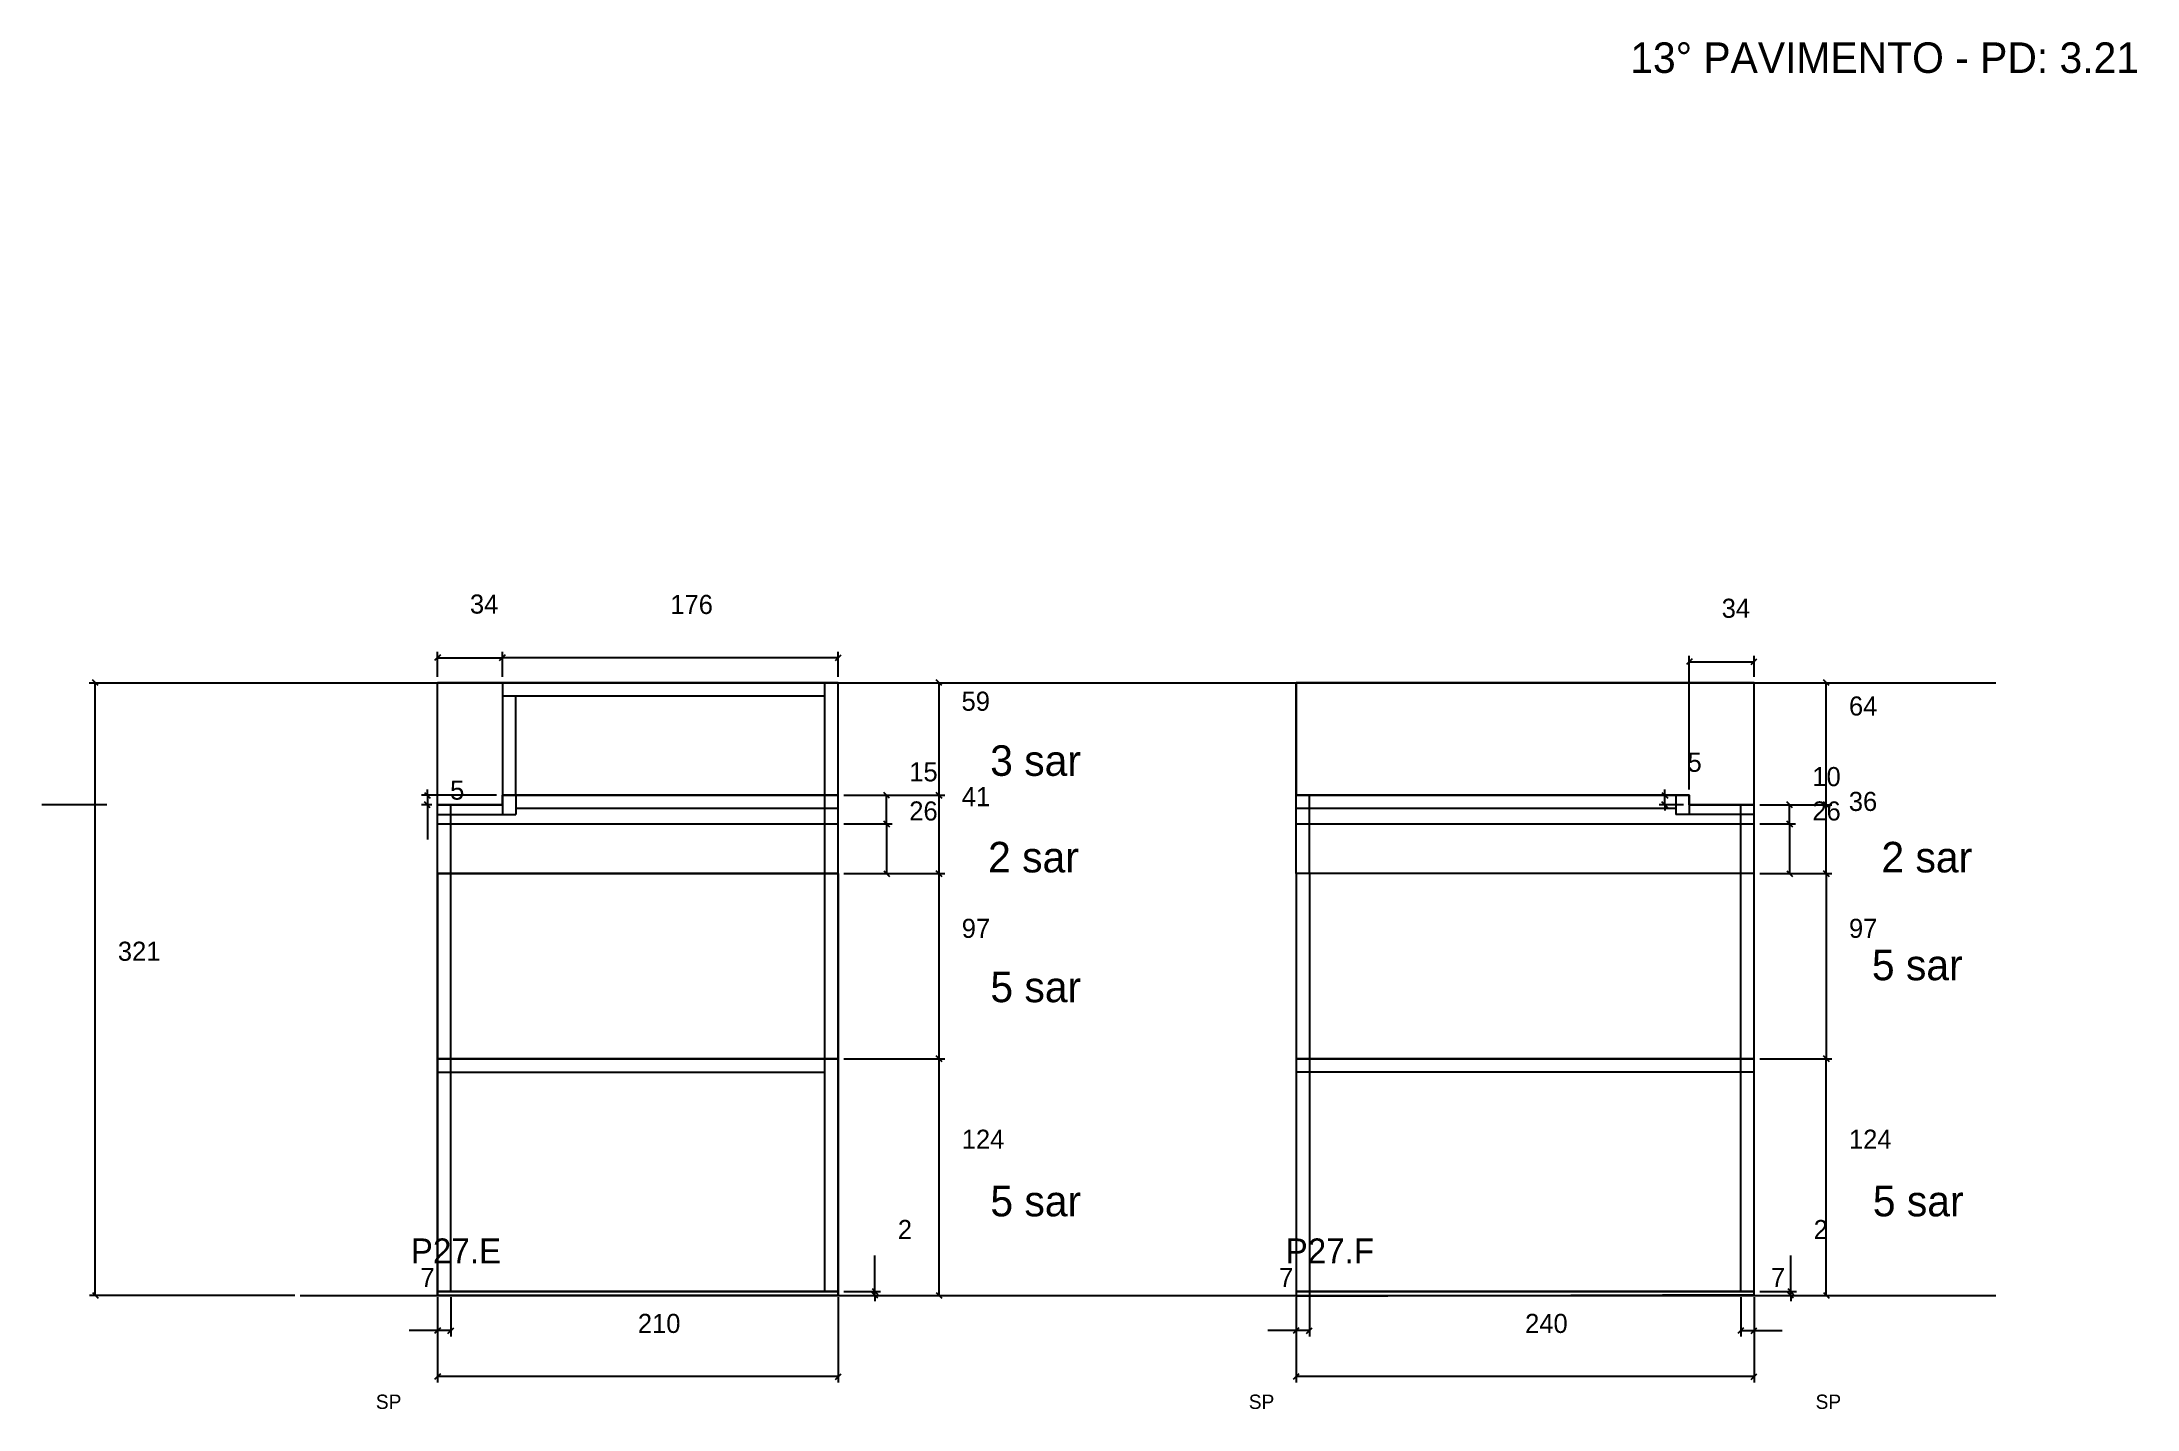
# Model space of a CAD drawing. Header units: metres. Extents: x 4937 to 9017, y 4087 to 4819.
# Drawn here: x 7919 to 9017, y 4088 to 4805 of the extents above; entities that cross this region are included whole.
import ezdxf

# ---------------------------------------------------------------- set-up
doc = ezdxf.new("R2010")
doc.units = ezdxf.units.M

msp = doc.modelspace()

# ---------------------------------------------------------------- texts
at = {"layer": 'COTA', "color": 240}
for s, p in [('34', (8143.2, 4505)), ('176', (8248.2, 4504.8)), ('59', (8400.8, 4454.1)), ('64', (8865.8, 4451.6)), ('97', (8400.9, 4335.1)), ('97', (8865.8, 4335.1)), ('124', (8400.9, 4224.6)), ('124', (8865.8, 4224.6)), ('2', (8367.4, 4177.3)), ('2', (8847.3, 4177.3)), ('7', (8117.3, 4152.2)), ('7', (8567.2, 4152.2)), ('7', (8824.9, 4152.2)), ('210', (8231.2, 4128.1)), ('240', (8696.1, 4128.1))]:
    msp.add_text(s, height=10, dxfattribs=at).set_placement(p)
at = {"layer": 'NIVEL 2° PAV.', "color": 240}
msp.add_text('321', height=10, dxfattribs=at).set_placement((7958.7, 4323.1))
at = {"layer": 'NOMENCLATURA', "color": 2}
msp.add_text('13° PAVIMENTO - PD: 3.21', height=16, dxfattribs=at).set_placement((8751.2, 4788.3))
at = {"layer": 'NOMENCLATURA', "color": 7}
for s, p in [('3 sar', (8415.8, 4420)), ('2 sar', (8414.7, 4369.4)), ('2 sar', (8882.8, 4369.4)), ('5 sar', (8877.8, 4312.9)), ('5 sar', (8415.9, 4301.4)), ('5 sar', (8415.9, 4189.2)), ('5 sar', (8878.3, 4189.2))]:
    msp.add_text(s, height=16, dxfattribs=at).set_placement(p)
at = {"layer": 'Painéis', "color": 240}
for s, p in [('34', (8799.1, 4502.8)), ('15', (8373.4, 4417.1)), ('5', (8781.2, 4422.1)), ('10', (8846.6, 4414.6)), ('5', (8132.8, 4407.5)), ('41', (8400.9, 4404.1)), ('26', (8373.4, 4396.6)), ('26', (8846.6, 4396.6)), ('36', (8865.7, 4401.6))]:
    msp.add_text(s, height=10, dxfattribs=at).set_placement(p)
at = {"layer": 'texto'}
for p in [(8093.9, 4088.3), (8551.3, 4088.3), (8848.3, 4088.3)]:
    msp.add_text('SP', height=7.5, dxfattribs=at).set_placement(p)
at = {"layer": 'Texto Seção', "color": 7}
for s, p in [('P27.E', (8112.2, 4164.6)), ('P27.F', (8570.6, 4164.6))]:
    msp.add_text(s, height=13, dxfattribs=at).set_placement(p)

# ---------------------------------------------------------------- linework, layer by layer
at = {"layer": 'COTA'}
for p, q in [((8127.7, 4483.4), (8124.7, 4480.4)), ((8158.7, 4480.4), (8161.7, 4483.4)), ((8161.7, 4483.4), (8158.7, 4480.4)), ((8334.7, 4480.4), (8337.7, 4483.4)), ((8390.5, 4467.3), (8387.5, 4470.3)), ((8855.4, 4467.3), (8852.4, 4470.3)), ((8387.5, 4411.3), (8390.5, 4408.3)), ((8852.4, 4406.3), (8855.4, 4403.3)), ((8390.5, 4367.3), (8387.5, 4370.3)), ((8855.4, 4367.3), (8852.4, 4370.3)), ((8390.5, 4270.3), (8387.5, 4273.3)), ((8387.5, 4273.3), (8390.5, 4270.3)), ((8855.4, 4270.3), (8852.4, 4273.3)), ((8852.4, 4273.3), (8855.4, 4270.3)), ((8353.9, 4151.3), (8356.9, 4148.3)), ((8833.8, 4151.3), (8836.8, 4148.3)), ((8356.9, 4146.3), (8353.9, 4149.3)), ((8387.5, 4149.3), (8390.5, 4146.3)), ((8836.8, 4146.3), (8833.8, 4149.3)), ((8852.4, 4149.3), (8855.4, 4146.3)), ((8127.7, 4130.8), (8124.7, 4127.8)), ((8131.7, 4127.8), (8134.7, 4130.8)), ((8577.6, 4130.8), (8574.6, 4127.8)), ((8581.6, 4127.8), (8584.6, 4130.8)), ((8810.6, 4130.8), (8807.6, 4127.8)), ((8814.6, 4127.8), (8817.6, 4130.8)), ((8127.7, 4106.7), (8124.7, 4103.7)), ((8334.7, 4103.7), (8337.7, 4106.7)), ((8577.6, 4106.7), (8574.6, 4103.7)), ((8814.6, 4103.7), (8817.6, 4106.7))]:
    msp.add_line(p, q, dxfattribs=at)
at = {"layer": 'COTA', "color": 4}
for p, q in [((8126.2, 4471.8), (8126.2, 4484.9)), ((8126.2, 4481.9), (8160.2, 4481.9)), ((8160.2, 4471.8), (8160.2, 4484.9)), ((8160.2, 4471.8), (8160.2, 4484.9)), ((8336.2, 4481.9), (8160.2, 4481.9)), ((8336.2, 4471.8), (8336.2, 4484.9)), ((8339.2, 4468.8), (8392, 4468.8)), ((8389, 4409.8), (8389, 4468.8)), ((8819.1, 4468.8), (8856.9, 4468.8)), ((8853.9, 4404.8), (8853.9, 4468.8)), ((8339.2, 4409.8), (8392, 4409.8)), ((8819.1, 4404.8), (8856.9, 4404.8)), ((8339.2, 4368.8), (8392, 4368.8)), ((8389, 4271.8), (8389, 4368.8)), ((8819.1, 4368.8), (8856.9, 4368.8)), ((8853.9, 4368.8), (8853.9, 4271.8)), ((8339.2, 4271.8), (8392, 4271.8)), ((8339.2, 4271.8), (8392, 4271.8)), ((8389, 4147.8), (8389, 4271.8)), ((8819.1, 4271.8), (8856.9, 4271.8)), ((8819.1, 4271.8), (8856.9, 4271.8)), ((8853.9, 4147.8), (8853.9, 4271.8)), ((8355.4, 4149.8), (8355.4, 4168.6)), ((8835.3, 4149.8), (8835.3, 4168.6)), ((8126.2, 4146.8), (8126.2, 4102.2)), ((8126.2, 4144.8), (8126.2, 4126.3)), ((8133.2, 4146.8), (8133.2, 4126.3)), ((8336.2, 4146.8), (8336.2, 4102.2)), ((8339.2, 4149.8), (8358.4, 4149.8)), ((8339.2, 4147.8), (8358.4, 4147.8)), ((8339.2, 4147.8), (8392, 4147.8)), ((8355.4, 4147.8), (8355.4, 4149.8)), ((8355.4, 4147.8), (8355.4, 4144.8)), ((8576.1, 4146.8), (8576.1, 4102.2)), ((8576.1, 4144.8), (8576.1, 4126.3)), ((8583.1, 4146.8), (8583.1, 4126.3)), ((8809.1, 4146.8), (8809.1, 4126.3)), ((8816.1, 4146.8), (8816.1, 4102.2)), ((8816.1, 4144.8), (8816.1, 4126.3)), ((8819.1, 4149.8), (8838.3, 4149.8)), ((8819.1, 4147.8), (8838.3, 4147.8)), ((8819.1, 4147.8), (8856.9, 4147.8)), ((8835.3, 4147.8), (8835.3, 4149.8)), ((8835.3, 4147.8), (8835.3, 4144.8)), ((8126.2, 4129.3), (8111.4, 4129.3)), ((8133.2, 4129.3), (8126.2, 4129.3)), ((8576.1, 4129.3), (8561.3, 4129.3)), ((8583.1, 4129.3), (8576.1, 4129.3)), ((8809.1, 4129.3), (8816.1, 4129.3)), ((8816.1, 4129.3), (8830.8, 4129.3)), ((8336.2, 4105.2), (8126.2, 4105.2)), ((8816.1, 4105.2), (8576.1, 4105.2))]:
    msp.add_line(p, q, dxfattribs=at)
at = {"layer": 'COTA', "color": 241}
for p, q in [((8126.2, 4404.8), (8126.2, 4468.8)), ((8160.2, 4468.8), (8126.2, 4468.8)), ((8576.1, 4409.8), (8576.1, 4468.8)), ((8816.1, 4468.8), (8576.1, 4468.8)), ((8816.1, 4404.8), (8816.1, 4468.8))]:
    msp.add_line(p, q, dxfattribs=at)
for points in [[(8160.2, 4404.8), (8126.2, 4404.8), (8126.2, 4468.8), (8160.2, 4468.8), (8160.2, 4404.8)], [(8576.1, 4409.8), (8782.1, 4409.8), (8782.1, 4404.8), (8816.1, 4404.8), (8816.1, 4468.8), (8576.1, 4468.8), (8576.1, 4409.8)]]:
    msp.add_lwpolyline(points, dxfattribs=at)
at = {"layer": 'Hachura', "color": 251}
for points in [[(8336.2, 4468.8), (8160.2, 4468.8), (8160.2, 4409.8), (8336.2, 4409.8), (8336.2, 4468.8)], [(8336.2, 4271.8), (8126.2, 4271.8), (8126.2, 4147.8), (8336.2, 4147.8), (8336.2, 4271.8), (8126.2, 4271.8), (8336.2, 4271.8), (8336.2, 4368.8), (8126.2, 4368.8), (8126.2, 4271.8)], [(8816.1, 4368.8), (8576.1, 4368.8), (8576.1, 4147.3), (8816.1, 4148.3), (8816.1, 4368.8)]]:
    msp.add_lwpolyline(points, dxfattribs=at)
at = {"layer": 'NIVEL 2° PAV.', "color": 4}
for p, q in [((7943.7, 4468.8), (7949.9, 4468.8)), ((7946.9, 4147.8), (7946.9, 4468.8)), ((8051.4, 4147.8), (7943.9, 4147.8))]:
    msp.add_line(p, q, dxfattribs=at)
at = {"layer": 'NIVEL 2° PAV.'}
for p, q in [((7948.4, 4467.3), (7945.4, 4470.3)), ((7945.4, 4149.3), (7948.4, 4146.3))]:
    msp.add_line(p, q, dxfattribs=at)
at = {"layer": 'Nível', "color": 4}
for p, q in [((7949.9, 4468.8), (8942.7, 4468.8)), ((8054.2, 4147.8), (8942.7, 4147.8))]:
    msp.add_line(p, q, dxfattribs=at)
at = {"layer": 'Painéis'}
for p, q in [((8783.6, 4481.3), (8780.6, 4478.3)), ((8814.6, 4478.3), (8817.6, 4481.3)), ((8119.4, 4411.3), (8122.4, 4408.3)), ((8122.4, 4403.3), (8119.4, 4406.3)), ((8363, 4408.3), (8360, 4411.3)), ((8390.5, 4408.3), (8387.5, 4411.3)), ((8767.8, 4411.3), (8770.8, 4408.3)), ((8770.8, 4403.3), (8767.8, 4406.3)), ((8836.2, 4403.3), (8833.2, 4406.3)), ((8855.4, 4403.3), (8852.4, 4406.3)), ((8363, 4393.3), (8360, 4396.3)), ((8360, 4396.3), (8363, 4393.3)), ((8836.2, 4393.3), (8833.2, 4396.3)), ((8833.2, 4396.3), (8836.2, 4393.3)), ((8360, 4370.3), (8363, 4367.3)), ((8387.5, 4370.3), (8390.5, 4367.3)), ((8833.2, 4370.3), (8836.2, 4367.3)), ((8852.4, 4370.3), (8855.4, 4367.3))]:
    msp.add_line(p, q, dxfattribs=at)
at = {"layer": 'Painéis', "color": 4}
for p, q in [((8782.1, 4412.8), (8782.1, 4482.8)), ((8782.1, 4479.8), (8816.1, 4479.8)), ((8816.1, 4471.8), (8816.1, 4482.8)), ((8157.2, 4409.8), (8117.9, 4409.8)), ((8123.2, 4404.8), (8117.9, 4404.8)), ((8120.9, 4409.8), (8120.9, 4412.8)), ((8120.9, 4409.8), (8120.9, 4404.8)), ((8120.9, 4404.8), (8120.9, 4386.7)), ((8339.2, 4409.8), (8364.5, 4409.8)), ((8339.2, 4409.8), (8392, 4409.8)), ((8361.5, 4394.8), (8361.5, 4409.8)), ((8389, 4368.8), (8389, 4409.8)), ((8779.1, 4409.8), (8766.3, 4409.8)), ((8779.1, 4404.8), (8766.3, 4404.8)), ((8769.3, 4409.8), (8769.3, 4412.8)), ((8769.3, 4404.8), (8769.3, 4409.8)), ((8769.3, 4404.8), (8769.3, 4401.8)), ((8819.1, 4404.8), (8837.7, 4404.8)), ((8819.1, 4404.8), (8856.9, 4404.8)), ((8834.7, 4394.8), (8834.7, 4404.8)), ((8853.9, 4368.8), (8853.9, 4404.8)), ((8339.2, 4394.8), (8364.5, 4394.8)), ((8339.2, 4394.8), (8364.5, 4394.8)), ((8361.5, 4394.8), (8361.5, 4368.8)), ((8819.1, 4394.8), (8837.7, 4394.8)), ((8819.1, 4394.8), (8837.7, 4394.8)), ((8834.7, 4394.8), (8834.7, 4368.8)), ((8339.2, 4368.8), (8364.5, 4368.8)), ((8339.2, 4368.8), (8392, 4368.8)), ((8819.1, 4368.8), (8856.9, 4368.8)), ((8819.1, 4368.8), (8837.7, 4368.8))]:
    msp.add_line(p, q, dxfattribs=at)
at = {"layer": 'Painéis', "color": 200}
for p, q in [((8160.2, 4468.8), (8160.2, 4409.8)), ((8160.2, 4468.8), (8336.2, 4468.8)), ((8336.2, 4409.8), (8336.2, 4468.8)), ((7952.9, 4404.8), (7918.9, 4404.8)), ((8126.2, 4404.8), (8160.2, 4404.8)), ((8126.2, 4368.8), (8126.2, 4404.8)), ((8160.2, 4404.8), (8160.2, 4409.8)), ((8336.2, 4409.8), (8160.2, 4409.8)), ((8336.2, 4368.8), (8336.2, 4409.8)), ((8782.1, 4409.8), (8576.1, 4409.8)), ((8576.1, 4368.8), (8576.1, 4409.8)), ((8782.1, 4404.8), (8782.1, 4409.8)), ((8816.1, 4404.8), (8782.1, 4404.8)), ((8816.1, 4368.8), (8816.1, 4404.8)), ((8126.2, 4394.8), (8336.2, 4394.8)), ((8576.1, 4394.8), (8816.1, 4394.8)), ((8336.2, 4368.8), (8126.2, 4368.8)), ((8126.2, 4271.8), (8126.2, 4368.8)), ((8336.2, 4368.8), (8126.2, 4368.8)), ((8126.2, 4368.8), (8336.2, 4368.8)), ((8336.2, 4368.8), (8336.2, 4271.8)), ((8576.1, 4368.8), (8576.1, 4271.8)), ((8816.1, 4368.8), (8576.1, 4368.8)), ((8816.1, 4271.8), (8816.1, 4368.8)), ((8126.2, 4147.8), (8126.2, 4271.8)), ((8336.2, 4271.8), (8336.2, 4147.8)), ((8816.1, 4271.8), (8576.1, 4271.8)), ((8576.1, 4271.8), (8816.1, 4271.8)), ((8576.1, 4271.8), (8576.1, 4147.8)), ((8816.1, 4147.8), (8816.1, 4271.8)), ((8336.2, 4149.8), (8126.2, 4149.8)), ((8576.1, 4149.8), (8816.1, 4149.8))]:
    msp.add_line(p, q, dxfattribs=at)
for points in [[(8126.2, 4149.8), (8336.2, 4149.8), (8336.2, 4147.8), (8126.2, 4147.8), (8126.2, 4149.8)], [(8816.1, 4149.8), (8576.1, 4149.8), (8576.1, 4147.8), (8816.1, 4147.8), (8816.1, 4149.8)]]:
    msp.add_lwpolyline(points, dxfattribs=at)
at = {"layer": 'SARR_2.2x7', "color": 40}
for p, q in [((8329.2, 4409.8), (8329.2, 4468.8)), ((8329.2, 4461.8), (8160.2, 4461.8)), ((8167.2, 4409.8), (8167.2, 4461.8)), ((8133.2, 4368.8), (8133.2, 4404.8)), ((8160.2, 4404.8), (8160.2, 4399.8)), ((8167.2, 4409.8), (8167.2, 4399.8)), ((8336.2, 4402.8), (8167.2, 4402.8)), ((8329.2, 4368.8), (8329.2, 4409.8)), ((8775.1, 4402.8), (8576.1, 4402.8)), ((8583.1, 4368.8), (8583.1, 4409.8)), ((8775.1, 4409.8), (8775.1, 4399.8)), ((8782.1, 4404.8), (8782.1, 4399.8)), ((8809.1, 4368.8), (8809.1, 4404.8)), ((8126.2, 4399.8), (8160.2, 4399.8)), ((8160.2, 4399.8), (8167.2, 4399.8)), ((8782.1, 4399.8), (8775.1, 4399.8)), ((8816.1, 4399.8), (8782.1, 4399.8)), ((8133.2, 4271.8), (8133.2, 4368.8)), ((8329.2, 4271.8), (8329.2, 4368.8)), ((8583.1, 4368.8), (8583.1, 4271.8)), ((8809.1, 4271.8), (8809.1, 4368.8)), ((8133.2, 4149.8), (8133.2, 4271.8)), ((8329.2, 4149.8), (8329.2, 4271.8)), ((8583.1, 4271.8), (8583.1, 4147.8)), ((8809.1, 4149.8), (8809.1, 4271.8)), ((8126.2, 4264.8), (8329.2, 4264.8)), ((8816.1, 4264.8), (8576.1, 4264.8))]:
    msp.add_line(p, q, dxfattribs=at)

msp.set_redraw_order([(e.dxf.handle, doc.entitydb.next_handle()) for e in msp.query("TEXT MTEXT ATTDEF DIMENSION ARC_DIMENSION")])  # texts and dimensions are drawn at this point

doc.saveas('drawing.dxf')
